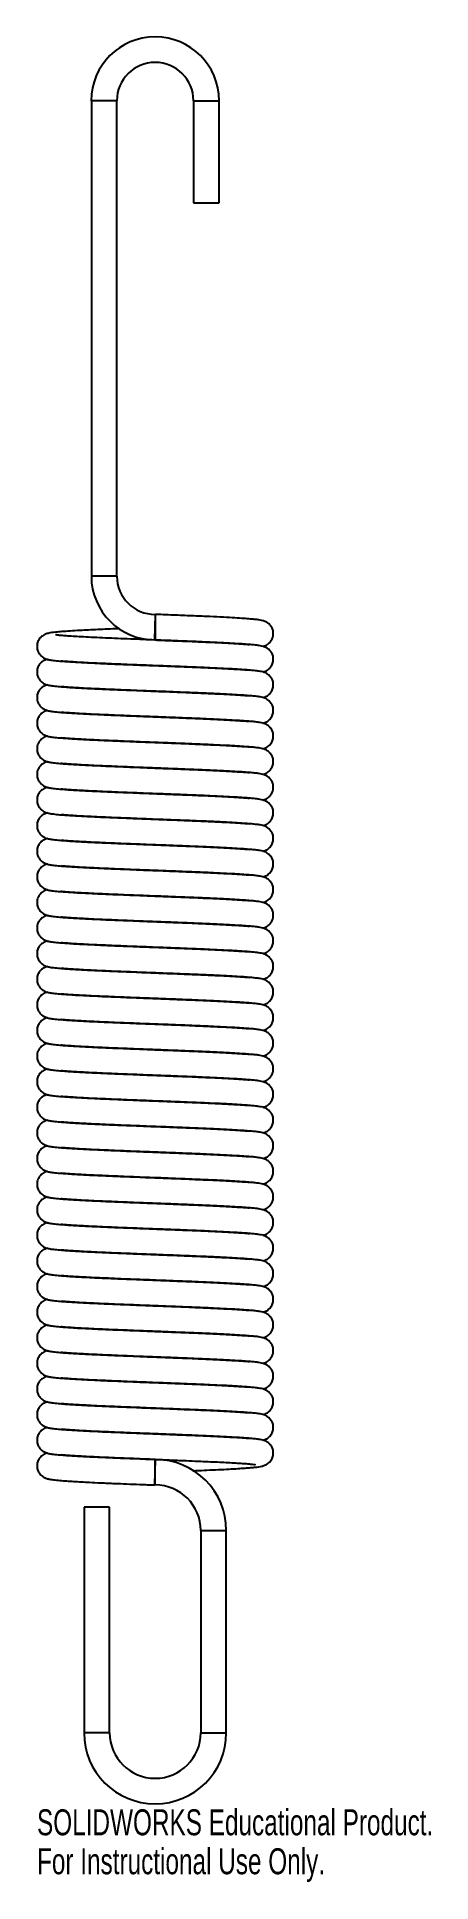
# Model space of a CAD drawing. Header units: millimetres. Extents: x -22 to 51, y -76 to 267.
import ezdxf

# ---------------------------------------------------------------- set-up
doc = ezdxf.new("R2010")
doc.units = ezdxf.units.MM
doc.styles.add('SLDTEXTSTYLE0', font='TXT', dxfattribs={"width": 0.7})

msp = doc.modelspace()

# ---------------------------------------------------------------- texts
at = {"color": 7, "linetype": 'Continuous', "char_height": 4.8336, "attachment_point": 1, "style": 'SLDTEXTSTYLE0'}
for s, insert in [('SOLIDWORKS Educational Product.', (-21.97, -62.74)), ('For Instructional Use Only.', (-21.97, -69.99))]:
    msp.add_mtext(s, dxfattribs=dict(at, insert=insert))

# ---------------------------------------------------------------- linework, layer by layer
at = {"color": 7, "linetype": 'Continuous', "lineweight": 25}
for p, q in [((-11.87, 255.29), (-11.87, 166.79)), ((-7.12, 255.29), (-11.87, 255.29)), ((-7.12, 166.79), (-7.12, 255.29)), ((7.13, 255.29), (7.13, 236.29)), ((7.13, 255.29), (11.88, 255.29)), ((11.88, 236.29), (11.88, 255.29)), ((7.13, 236.29), (11.88, 236.29)), ((-7.12, 166.79), (-11.87, 166.79)), ((-0.09, 154.92), (0.09, 159.66)), ((0, 159.66), (0, 154.91)), ((0.09, 154.9), (-0.09, 154.9)), ((-0.09, 2.39), (0.09, 2.39)), ((-0.09, -2.37), (0.09, 2.37)), ((0, -2.38), (0, 2.38)), ((-13.22, -6.5), (-13.22, -48.5)), ((-8.47, -6.5), (-13.22, -6.5)), ((-8.47, -48.5), (-8.47, -6.5)), ((8.48, -10.85), (8.48, -48.5)), ((8.48, -10.85), (13.22, -10.85)), ((13.22, -48.5), (13.22, -10.85)), ((-8.47, -48.5), (-13.22, -48.5)), ((8.48, -48.5), (13.22, -48.5))]:
    msp.add_line(p, q, dxfattribs=at)
for centre, radius, start, end in [((0, 255.29), 11.88, 0, 180), ((0, 255.29), 7.13, 0, 180), ((0, 166.79), 11.87, 180, 270), ((0, 166.79), 7.12, 180, 270), ((0, -10.85), 13.23, 0, 90), ((0, -10.85), 8.48, 0, 90), ((0, -48.5), 13.22, 180, 0), ((0, -48.5), 8.47, 180, 0)]:
    msp.add_arc(centre, radius, start, end, dxfattribs=at)
for points, knots in [([(20.04, 153.72), (20.2, 153.77), (20.56, 153.87), (21.09, 154.18), (21.62, 154.78), (21.93, 155.45), (22.01, 156.27), (21.84, 156.99), (21.52, 157.54), (21.07, 158.02), (20.47, 158.37), (20, 158.51), (19.46, 158.62), (18.71, 158.72), (17.72, 158.82), (16.47, 158.92), (14.81, 159.02), (12.71, 159.14), (10.17, 159.26), (7.17, 159.38), (3.77, 159.52), (1.34, 159.62), (0.09, 159.66)], [0, 0, 0, 0, 0.0313833, 0.0720377, 0.0924427, 0.1143824, 0.1378517, 0.1594556, 0.1785009, 0.1952085, 0.2238533, 0.2597422, 0.3070887, 0.3690743, 0.4248816, 0.4884588, 0.5595995, 0.6367166, 0.7189482, 0.8066378, 0.9008153, 1, 1, 1, 1]), ([(-6.62, 157.02), (-6.72, 157.02), (-7.48, 156.99), (-8.84, 156.93), (-11.3, 156.82), (-13.71, 156.7), (-15.85, 156.57), (-17.36, 156.47), (-18.73, 156.34), (-19.61, 156.25), (-20.5, 155.97), (-21.02, 155.65), (-21.45, 155.25), (-21.84, 154.64), (-22.02, 153.82), (-21.92, 153.03), (-21.62, 152.41), (-21.26, 151.98), (-20.79, 151.61), (-20.19, 151.35), (-19.68, 151.23), (-18.88, 151.1), (-17.84, 151), (-16.56, 150.9), (-15.22, 150.82), (-13.76, 150.73), (-12.1, 150.65), (-10.04, 150.55), (-7.73, 150.45), (-5.26, 150.35), (-2.77, 150.25), (-1.01, 150.19), (-0.09, 150.15)], [0, 0, 0, 0, 0.005099, 0.040633, 0.076964, 0.149382, 0.197157, 0.243304, 0.28814, 0.351989, 0.381831, 0.396546, 0.410726, 0.425173, 0.440523, 0.455191, 0.468188, 0.479772, 0.490438, 0.510799, 0.54101, 0.580503, 0.629579, 0.669143, 0.706866, 0.74261, 0.777333, 0.819227, 0.870139, 0.909494, 0.952921, 1, 1, 1, 1]), ([(-0.09, 154.9), (-0.81, 154.93), (-2.33, 154.99), (-4.64, 155.08), (-6.99, 155.18), (-9.27, 155.27), (-11.41, 155.37), (-13.31, 155.47), (-14.93, 155.56), (-16.22, 155.64), (-17.23, 155.72), (-17.96, 155.78), (-18.48, 155.85), (-18.53, 155.85), (-18.54, 155.85)], [0, 0, 0, 0, 0.081493, 0.172755, 0.266138, 0.360872, 0.457144, 0.552447, 0.642553, 0.726792, 0.804994, 0.878358, 0.946665, 1, 1, 1, 1]), ([(-0.09, 154.92), (0.95, 154.88), (2.93, 154.8), (5.65, 154.69), (7.93, 154.6), (10.49, 154.49), (12.72, 154.38), (14.64, 154.27), (15.89, 154.19), (16.87, 154.12), (17.34, 154.08), (17.54, 154.06)], [0, 0, 0, 0, 0.140896, 0.26656, 0.375599, 0.469752, 0.65528, 0.748692, 0.84146, 0.931894, 1, 1, 1, 1]), ([(20.04, 148.96), (20.2, 149), (20.56, 149.11), (21.09, 149.41), (21.62, 150.01), (21.93, 150.69), (22.01, 151.5), (21.84, 152.23), (21.52, 152.77), (21.07, 153.25), (20.47, 153.6), (20, 153.74), (19.46, 153.86), (18.71, 153.96), (17.72, 154.06), (16.47, 154.15), (14.81, 154.25), (12.71, 154.37), (10.17, 154.49), (7.17, 154.62), (3.77, 154.76), (1.34, 154.85), (0.09, 154.9)], [0, 0, 0, 0, 0.031383, 0.072038, 0.092443, 0.114382, 0.137852, 0.159456, 0.178501, 0.195209, 0.223853, 0.259742, 0.307089, 0.369074, 0.424882, 0.488459, 0.5596, 0.636717, 0.718948, 0.806638, 0.900815, 1, 1, 1, 1]), ([(-20.02, 151.33), (-20.22, 151.27), (-20.54, 151.18), (-21.02, 150.89), (-21.45, 150.49), (-21.84, 149.87), (-22.02, 149.05), (-21.92, 148.27), (-21.62, 147.65), (-21.26, 147.21), (-20.79, 146.84), (-20.19, 146.58), (-19.68, 146.46), (-18.88, 146.34), (-17.84, 146.24), (-16.56, 146.14), (-15.22, 146.05), (-13.76, 145.97), (-12.1, 145.88), (-10.04, 145.79), (-7.73, 145.69), (-5.26, 145.59), (-2.77, 145.49), (-1.01, 145.42), (-0.09, 145.38)], [0, 0, 0, 0, 0.03893, 0.061807, 0.083853, 0.106313, 0.130179, 0.152983, 0.173189, 0.191198, 0.207781, 0.239437, 0.286406, 0.347806, 0.424105, 0.485614, 0.544263, 0.599834, 0.653819, 0.718951, 0.798105, 0.85929, 0.926806, 1, 1, 1, 1]), ([(20.04, 144.19), (20.2, 144.24), (20.56, 144.34), (21.09, 144.64), (21.62, 145.25), (21.93, 145.92), (22.01, 146.73), (21.84, 147.46), (21.52, 148.01), (21.07, 148.48), (20.47, 148.84), (20, 148.98), (19.46, 149.09), (18.71, 149.19), (17.72, 149.29), (16.47, 149.38), (14.81, 149.49), (12.71, 149.6), (10.17, 149.72), (7.17, 149.85), (3.77, 149.99), (0.56, 150.11), (-2.27, 150.22), (-4.64, 150.31), (-6.99, 150.41), (-9.27, 150.51), (-11.41, 150.6), (-13.31, 150.7), (-14.93, 150.79), (-16.21, 150.88), (-17.05, 150.94), (-17.4, 150.97), (-17.49, 150.98)], [0, 0, 0, 0, 0.0197504, 0.0453353, 0.0581767, 0.071984, 0.0867538, 0.1003498, 0.1123355, 0.12285, 0.140877, 0.1634629, 0.1932593, 0.2322685, 0.2673896, 0.3074005, 0.3521713, 0.4007031, 0.4524537, 0.5076392, 0.5669077, 0.6293273, 0.6684103, 0.708725, 0.7499762, 0.7918247, 0.8343522, 0.8764521, 0.9162559, 0.953468, 0.9880135, 1, 1, 1, 1]), ([(-0.09, 150.15), (0.95, 150.11), (2.93, 150.03), (5.65, 149.93), (7.93, 149.83), (10.49, 149.72), (12.72, 149.61), (14.64, 149.51), (15.89, 149.43), (16.87, 149.36), (17.34, 149.32), (17.54, 149.3)], [0, 0, 0, 0, 0.1408955, 0.2665604, 0.375599, 0.4697515, 0.6552799, 0.7486916, 0.8414598, 0.9318942, 1, 1, 1, 1]), ([(-20.02, 146.56), (-20.22, 146.51), (-20.54, 146.41), (-21.02, 146.12), (-21.45, 145.72), (-21.84, 145.1), (-22.02, 144.29), (-21.92, 143.5), (-21.62, 142.88), (-21.26, 142.45), (-20.79, 142.08), (-20.19, 141.81), (-19.68, 141.7), (-18.88, 141.57), (-17.84, 141.47), (-16.56, 141.37), (-15.22, 141.28), (-13.76, 141.2), (-12.1, 141.12), (-10.04, 141.02), (-7.73, 140.92), (-5.26, 140.82), (-2.77, 140.72), (-1.01, 140.65), (-0.09, 140.62)], [0, 0, 0, 0, 0.0389301, 0.0618073, 0.0838528, 0.106313, 0.1301789, 0.1529833, 0.1731894, 0.1911983, 0.2077806, 0.2394373, 0.2864061, 0.3478064, 0.4241045, 0.4856143, 0.5442629, 0.5998339, 0.653819, 0.7189512, 0.7981047, 0.8592903, 0.9268057, 1, 1, 1, 1]), ([(20.04, 139.42), (20.2, 139.47), (20.56, 139.57), (21.09, 139.88), (21.62, 140.48), (21.93, 141.15), (22.01, 141.97), (21.84, 142.69), (21.52, 143.24), (21.07, 143.72), (20.47, 144.07), (20, 144.21), (19.46, 144.33), (18.71, 144.42), (17.72, 144.52), (16.47, 144.62), (14.81, 144.72), (12.71, 144.84), (10.17, 144.96), (7.17, 145.08), (3.77, 145.22), (0.56, 145.35), (-2.27, 145.45), (-4.64, 145.55), (-6.99, 145.64), (-9.27, 145.74), (-11.41, 145.84), (-13.31, 145.93), (-14.93, 146.03), (-16.21, 146.11), (-17.05, 146.17), (-17.4, 146.2), (-17.49, 146.21)], [0, 0, 0, 0, 0.01975, 0.045335, 0.058177, 0.071984, 0.086754, 0.10035, 0.112335, 0.12285, 0.140877, 0.163463, 0.193259, 0.232269, 0.26739, 0.3074, 0.352171, 0.400703, 0.452454, 0.507639, 0.566908, 0.629327, 0.66841, 0.708725, 0.749976, 0.791825, 0.834352, 0.876452, 0.916256, 0.953468, 0.988014, 1, 1, 1, 1]), ([(-0.09, 145.38), (0.95, 145.34), (2.93, 145.27), (5.65, 145.16), (7.93, 145.06), (10.49, 144.95), (12.72, 144.85), (14.64, 144.74), (15.89, 144.66), (16.87, 144.59), (17.34, 144.55), (17.54, 144.53)], [0, 0, 0, 0, 0.140896, 0.26656, 0.375599, 0.469752, 0.65528, 0.748692, 0.84146, 0.931894, 1, 1, 1, 1]), ([(-20.02, 141.8), (-20.22, 141.74), (-20.54, 141.65), (-21.02, 141.35), (-21.45, 140.95), (-21.84, 140.34), (-22.02, 139.52), (-21.92, 138.73), (-21.62, 138.11), (-21.26, 137.68), (-20.79, 137.31), (-20.19, 137.05), (-19.68, 136.93), (-18.88, 136.8), (-17.84, 136.7), (-16.56, 136.61), (-15.22, 136.52), (-13.76, 136.44), (-12.1, 136.35), (-10.04, 136.25), (-7.73, 136.16), (-5.26, 136.05), (-2.77, 135.95), (-1.01, 135.89), (-0.09, 135.85)], [0, 0, 0, 0, 0.03893, 0.061807, 0.083853, 0.106313, 0.130179, 0.152983, 0.173189, 0.191198, 0.207781, 0.239437, 0.286406, 0.347806, 0.424105, 0.485614, 0.544263, 0.599834, 0.653819, 0.718951, 0.798105, 0.85929, 0.926806, 1, 1, 1, 1]), ([(20.04, 134.66), (20.2, 134.7), (20.56, 134.81), (21.09, 135.11), (21.62, 135.71), (21.93, 136.39), (22.01, 137.2), (21.84, 137.93), (21.52, 138.47), (21.07, 138.95), (20.47, 139.31), (20, 139.44), (19.46, 139.56), (18.71, 139.66), (17.72, 139.76), (16.47, 139.85), (14.81, 139.96), (12.71, 140.07), (10.17, 140.19), (7.17, 140.32), (3.77, 140.46), (0.56, 140.58), (-2.27, 140.69), (-4.64, 140.78), (-6.99, 140.88), (-9.27, 140.98), (-11.41, 141.07), (-13.31, 141.17), (-14.93, 141.26), (-16.21, 141.34), (-17.05, 141.4), (-17.4, 141.44), (-17.49, 141.44)], [0, 0, 0, 0, 0.0197504, 0.0453353, 0.0581767, 0.071984, 0.0867538, 0.1003498, 0.1123355, 0.12285, 0.140877, 0.1634629, 0.1932593, 0.2322685, 0.2673896, 0.3074005, 0.3521713, 0.4007031, 0.4524537, 0.5076392, 0.5669077, 0.6293273, 0.6684103, 0.708725, 0.7499762, 0.7918247, 0.8343522, 0.8764521, 0.9162559, 0.953468, 0.9880135, 1, 1, 1, 1]), ([(-0.09, 140.62), (0.95, 140.58), (2.93, 140.5), (5.65, 140.39), (7.93, 140.3), (10.49, 140.19), (12.72, 140.08), (14.64, 139.97), (15.89, 139.89), (16.87, 139.83), (17.34, 139.78), (17.54, 139.77)], [0, 0, 0, 0, 0.140896, 0.26656, 0.375599, 0.469752, 0.65528, 0.748692, 0.84146, 0.931894, 1, 1, 1, 1]), ([(-20.02, 137.03), (-20.22, 136.97), (-20.54, 136.88), (-21.02, 136.59), (-21.45, 136.19), (-21.84, 135.57), (-22.02, 134.75), (-21.92, 133.97), (-21.62, 133.35), (-21.26, 132.91), (-20.79, 132.54), (-20.19, 132.28), (-19.68, 132.17), (-18.88, 132.04), (-17.84, 131.94), (-16.56, 131.84), (-15.22, 131.75), (-13.76, 131.67), (-12.1, 131.58), (-10.04, 131.49), (-7.73, 131.39), (-5.26, 131.29), (-2.77, 131.19), (-1.01, 131.12), (-0.09, 131.08)], [0, 0, 0, 0, 0.03893, 0.061807, 0.083853, 0.106313, 0.130179, 0.152983, 0.173189, 0.191198, 0.207781, 0.239437, 0.286406, 0.347806, 0.424105, 0.485614, 0.544263, 0.599834, 0.653819, 0.718951, 0.798105, 0.85929, 0.926806, 1, 1, 1, 1]), ([(20.04, 129.89), (20.2, 129.94), (20.56, 130.04), (21.09, 130.34), (21.62, 130.95), (21.93, 131.62), (22.01, 132.44), (21.84, 133.16), (21.52, 133.71), (21.07, 134.18), (20.47, 134.54), (20, 134.68), (19.46, 134.79), (18.71, 134.89), (17.72, 134.99), (16.47, 135.08), (14.81, 135.19), (12.71, 135.3), (10.17, 135.42), (7.17, 135.55), (3.77, 135.69), (0.56, 135.81), (-2.27, 135.92), (-4.64, 136.02), (-6.99, 136.11), (-9.27, 136.21), (-11.41, 136.3), (-13.31, 136.4), (-14.93, 136.49), (-16.21, 136.58), (-17.05, 136.64), (-17.4, 136.67), (-17.49, 136.68)], [0, 0, 0, 0, 0.01975, 0.045335, 0.058177, 0.071984, 0.086754, 0.10035, 0.112335, 0.12285, 0.140877, 0.163463, 0.193259, 0.232269, 0.26739, 0.3074, 0.352171, 0.400703, 0.452454, 0.507639, 0.566908, 0.629327, 0.66841, 0.708725, 0.749976, 0.791825, 0.834352, 0.876452, 0.916256, 0.953468, 0.988014, 1, 1, 1, 1]), ([(-0.09, 135.85), (0.95, 135.81), (2.93, 135.74), (5.65, 135.63), (7.93, 135.53), (10.49, 135.42), (12.72, 135.31), (14.64, 135.21), (15.89, 135.13), (16.87, 135.06), (17.34, 135.02), (17.54, 135)], [0, 0, 0, 0, 0.140896, 0.26656, 0.375599, 0.469752, 0.65528, 0.748692, 0.84146, 0.931894, 1, 1, 1, 1]), ([(-20.02, 132.27), (-20.22, 132.21), (-20.54, 132.11), (-21.02, 131.82), (-21.45, 131.42), (-21.84, 130.8), (-22.02, 129.99), (-21.92, 129.2), (-21.62, 128.58), (-21.26, 128.15), (-20.79, 127.78), (-20.19, 127.52), (-19.68, 127.4), (-18.88, 127.27), (-17.84, 127.17), (-16.56, 127.07), (-15.22, 126.99), (-13.76, 126.9), (-12.1, 126.82), (-10.04, 126.72), (-7.73, 126.62), (-5.26, 126.52), (-2.77, 126.42), (-1.01, 126.35), (-0.09, 126.32)], [0, 0, 0, 0, 0.03893, 0.061807, 0.083853, 0.106313, 0.130179, 0.152983, 0.173189, 0.191198, 0.207781, 0.239437, 0.286406, 0.347806, 0.424105, 0.485614, 0.544263, 0.599834, 0.653819, 0.718951, 0.798105, 0.85929, 0.926806, 1, 1, 1, 1]), ([(20.04, 125.12), (20.2, 125.17), (20.56, 125.28), (21.09, 125.58), (21.62, 126.18), (21.93, 126.85), (22.01, 127.67), (21.84, 128.39), (21.52, 128.94), (21.07, 129.42), (20.47, 129.77), (20, 129.91), (19.46, 130.03), (18.71, 130.13), (17.72, 130.22), (16.47, 130.32), (14.81, 130.42), (12.71, 130.54), (10.17, 130.66), (7.17, 130.78), (3.77, 130.92), (0.56, 131.05), (-2.27, 131.16), (-4.64, 131.25), (-6.99, 131.35), (-9.27, 131.44), (-11.41, 131.54), (-13.31, 131.63), (-14.93, 131.73), (-16.21, 131.81), (-17.05, 131.87), (-17.4, 131.9), (-17.49, 131.91)], [0, 0, 0, 0, 0.01975, 0.045335, 0.058177, 0.071984, 0.086754, 0.10035, 0.112335, 0.12285, 0.140877, 0.163463, 0.193259, 0.232269, 0.26739, 0.3074, 0.352171, 0.400703, 0.452454, 0.507639, 0.566908, 0.629327, 0.66841, 0.708725, 0.749976, 0.791825, 0.834352, 0.876452, 0.916256, 0.953468, 0.988014, 1, 1, 1, 1]), ([(-0.09, 131.08), (0.95, 131.04), (2.93, 130.97), (5.65, 130.86), (7.93, 130.76), (10.49, 130.66), (12.72, 130.55), (14.64, 130.44), (15.89, 130.36), (16.87, 130.29), (17.34, 130.25), (17.54, 130.23)], [0, 0, 0, 0, 0.140896, 0.26656, 0.375599, 0.469752, 0.65528, 0.748692, 0.84146, 0.931894, 1, 1, 1, 1]), ([(-20.02, 127.5), (-20.22, 127.44), (-20.54, 127.35), (-21.02, 127.05), (-21.45, 126.66), (-21.84, 126.04), (-22.02, 125.22), (-21.92, 124.43), (-21.62, 123.81), (-21.26, 123.38), (-20.79, 123.01), (-20.19, 122.75), (-19.68, 122.63), (-18.88, 122.51), (-17.84, 122.4), (-16.56, 122.31), (-15.22, 122.22), (-13.76, 122.14), (-12.1, 122.05), (-10.04, 121.95), (-7.73, 121.86), (-5.26, 121.75), (-2.77, 121.65), (-1.01, 121.59), (-0.09, 121.55)], [0, 0, 0, 0, 0.03893, 0.061807, 0.083853, 0.106313, 0.130179, 0.152983, 0.173189, 0.191198, 0.207781, 0.239437, 0.286406, 0.347806, 0.424105, 0.485614, 0.544263, 0.599834, 0.653819, 0.718951, 0.798105, 0.85929, 0.926806, 1, 1, 1, 1]), ([(20.04, 120.36), (20.2, 120.4), (20.56, 120.51), (21.09, 120.81), (21.62, 121.41), (21.93, 122.09), (22.01, 122.9), (21.84, 123.63), (21.52, 124.18), (21.07, 124.65), (20.47, 125.01), (20, 125.14), (19.46, 125.26), (18.71, 125.36), (17.72, 125.46), (16.47, 125.55), (14.81, 125.66), (12.71, 125.77), (10.17, 125.89), (7.17, 126.02), (3.77, 126.16), (0.56, 126.28), (-2.27, 126.39), (-4.64, 126.48), (-6.99, 126.58), (-9.27, 126.68), (-11.41, 126.77), (-13.31, 126.87), (-14.93, 126.96), (-16.21, 127.04), (-17.05, 127.1), (-17.4, 127.14), (-17.49, 127.15)], [0, 0, 0, 0, 0.01975, 0.045335, 0.058177, 0.071984, 0.086754, 0.10035, 0.112335, 0.12285, 0.140877, 0.163463, 0.193259, 0.232269, 0.26739, 0.3074, 0.352171, 0.400703, 0.452454, 0.507639, 0.566908, 0.629327, 0.66841, 0.708725, 0.749976, 0.791825, 0.834352, 0.876452, 0.916256, 0.953468, 0.988014, 1, 1, 1, 1]), ([(-0.09, 126.32), (0.95, 126.28), (2.93, 126.2), (5.65, 126.09), (7.93, 126), (10.49, 125.89), (12.72, 125.78), (14.64, 125.67), (15.89, 125.59), (16.87, 125.53), (17.34, 125.48), (17.54, 125.47)], [0, 0, 0, 0, 0.140896, 0.26656, 0.375599, 0.469752, 0.65528, 0.748692, 0.84146, 0.931894, 1, 1, 1, 1]), ([(-20.02, 122.73), (-20.22, 122.67), (-20.54, 122.58), (-21.02, 122.29), (-21.45, 121.89), (-21.84, 121.27), (-22.02, 120.45), (-21.92, 119.67), (-21.62, 119.05), (-21.26, 118.61), (-20.79, 118.24), (-20.19, 117.98), (-19.68, 117.87), (-18.88, 117.74), (-17.84, 117.64), (-16.56, 117.54), (-15.22, 117.45), (-13.76, 117.37), (-12.1, 117.28), (-10.04, 117.19), (-7.73, 117.09), (-5.26, 116.99), (-2.77, 116.89), (-1.01, 116.82), (-0.09, 116.79)], [0, 0, 0, 0, 0.03893, 0.061807, 0.083853, 0.106313, 0.130179, 0.152983, 0.173189, 0.191198, 0.207781, 0.239437, 0.286406, 0.347806, 0.424105, 0.485614, 0.544263, 0.599834, 0.653819, 0.718951, 0.798105, 0.85929, 0.926806, 1, 1, 1, 1]), ([(20.04, 115.59), (20.2, 115.64), (20.56, 115.74), (21.09, 116.05), (21.62, 116.65), (21.93, 117.32), (22.01, 118.14), (21.84, 118.86), (21.52, 119.41), (21.07, 119.88), (20.47, 120.24), (20, 120.38), (19.46, 120.49), (18.71, 120.59), (17.72, 120.69), (16.47, 120.78), (14.81, 120.89), (12.71, 121.01), (10.17, 121.13), (7.17, 121.25), (3.77, 121.39), (0.56, 121.51), (-2.27, 121.62), (-4.64, 121.72), (-6.99, 121.81), (-9.27, 121.91), (-11.41, 122), (-13.31, 122.1), (-14.93, 122.19), (-16.21, 122.28), (-17.05, 122.34), (-17.4, 122.37), (-17.49, 122.38)], [0, 0, 0, 0, 0.01975, 0.045335, 0.058177, 0.071984, 0.086754, 0.10035, 0.112335, 0.12285, 0.140877, 0.163463, 0.193259, 0.232269, 0.26739, 0.3074, 0.352171, 0.400703, 0.452454, 0.507639, 0.566908, 0.629327, 0.66841, 0.708725, 0.749976, 0.791825, 0.834352, 0.876452, 0.916256, 0.953468, 0.988014, 1, 1, 1, 1]), ([(-0.09, 121.55), (0.95, 121.51), (2.93, 121.44), (5.65, 121.33), (7.93, 121.23), (10.49, 121.12), (12.72, 121.02), (14.64, 120.91), (15.89, 120.83), (16.87, 120.76), (17.34, 120.72), (17.54, 120.7)], [0, 0, 0, 0, 0.140896, 0.26656, 0.375599, 0.469752, 0.65528, 0.748692, 0.84146, 0.931894, 1, 1, 1, 1]), ([(-20.02, 117.97), (-20.22, 117.91), (-20.54, 117.81), (-21.02, 117.52), (-21.45, 117.12), (-21.84, 116.51), (-22.02, 115.69), (-21.92, 114.9), (-21.62, 114.28), (-21.26, 113.85), (-20.79, 113.48), (-20.19, 113.22), (-19.68, 113.1), (-18.88, 112.97), (-17.84, 112.87), (-16.56, 112.77), (-15.22, 112.69), (-13.76, 112.6), (-12.1, 112.52), (-10.04, 112.42), (-7.73, 112.32), (-5.26, 112.22), (-2.77, 112.12), (-1.01, 112.05), (-0.09, 112.02)], [0, 0, 0, 0, 0.03893, 0.061807, 0.083853, 0.106313, 0.130179, 0.152983, 0.173189, 0.191198, 0.207781, 0.239437, 0.286406, 0.347806, 0.424105, 0.485614, 0.544263, 0.599834, 0.653819, 0.718951, 0.798105, 0.85929, 0.926806, 1, 1, 1, 1]), ([(20.04, 110.83), (20.2, 110.87), (20.56, 110.98), (21.09, 111.28), (21.62, 111.88), (21.93, 112.56), (22.01, 113.37), (21.84, 114.1), (21.52, 114.64), (21.07, 115.12), (20.47, 115.47), (20, 115.61), (19.46, 115.73), (18.71, 115.83), (17.72, 115.92), (16.47, 116.02), (14.81, 116.12), (12.71, 116.24), (10.17, 116.36), (7.17, 116.49), (3.77, 116.62), (0.56, 116.75), (-2.27, 116.86), (-4.64, 116.95), (-6.99, 117.05), (-9.27, 117.14), (-11.41, 117.24), (-13.31, 117.34), (-14.93, 117.43), (-16.21, 117.51), (-17.05, 117.57), (-17.4, 117.6), (-17.49, 117.61)], [0, 0, 0, 0, 0.01975, 0.045335, 0.058177, 0.071984, 0.086754, 0.10035, 0.112335, 0.12285, 0.140877, 0.163463, 0.193259, 0.232269, 0.26739, 0.3074, 0.352171, 0.400703, 0.452454, 0.507639, 0.566908, 0.629327, 0.66841, 0.708725, 0.749976, 0.791825, 0.834352, 0.876452, 0.916256, 0.953468, 0.988014, 1, 1, 1, 1]), ([(-0.09, 116.79), (0.95, 116.75), (2.93, 116.67), (5.65, 116.56), (7.93, 116.47), (10.49, 116.36), (12.72, 116.25), (14.64, 116.14), (15.89, 116.06), (16.87, 115.99), (17.34, 115.95), (17.54, 115.93)], [0, 0, 0, 0, 0.140896, 0.26656, 0.375599, 0.469752, 0.65528, 0.748692, 0.84146, 0.931894, 1, 1, 1, 1]), ([(-20.02, 113.2), (-20.22, 113.14), (-20.54, 113.05), (-21.02, 112.75), (-21.45, 112.36), (-21.84, 111.74), (-22.02, 110.92), (-21.92, 110.14), (-21.62, 109.51), (-21.26, 109.08), (-20.79, 108.71), (-20.19, 108.45), (-19.68, 108.33), (-18.88, 108.21), (-17.84, 108.1), (-16.56, 108.01), (-15.22, 107.92), (-13.76, 107.84), (-12.1, 107.75), (-10.04, 107.66), (-7.73, 107.56), (-5.26, 107.46), (-2.77, 107.36), (-1.01, 107.29), (-0.09, 107.25)], [0, 0, 0, 0, 0.03893, 0.061807, 0.083853, 0.106313, 0.130179, 0.152983, 0.173189, 0.191198, 0.207781, 0.239437, 0.286406, 0.347806, 0.424105, 0.485614, 0.544263, 0.599834, 0.653819, 0.718951, 0.798105, 0.85929, 0.926806, 1, 1, 1, 1]), ([(20.04, 106.06), (20.2, 106.11), (20.56, 106.21), (21.09, 106.51), (21.62, 107.11), (21.93, 107.79), (22.01, 108.6), (21.84, 109.33), (21.52, 109.88), (21.07, 110.35), (20.47, 110.71), (20, 110.84), (19.46, 110.96), (18.71, 111.06), (17.72, 111.16), (16.47, 111.25), (14.81, 111.36), (12.71, 111.47), (10.17, 111.59), (7.17, 111.72), (3.77, 111.86), (0.56, 111.98), (-2.27, 112.09), (-4.64, 112.18), (-6.99, 112.28), (-9.27, 112.38), (-11.41, 112.47), (-13.31, 112.57), (-14.93, 112.66), (-16.21, 112.75), (-17.05, 112.81), (-17.4, 112.84), (-17.49, 112.85)], [0, 0, 0, 0, 0.0197504, 0.0453353, 0.0581767, 0.071984, 0.0867538, 0.1003498, 0.1123355, 0.12285, 0.140877, 0.1634629, 0.1932593, 0.2322685, 0.2673896, 0.3074005, 0.3521713, 0.4007031, 0.4524537, 0.5076392, 0.5669077, 0.6293273, 0.6684103, 0.708725, 0.7499762, 0.7918247, 0.8343522, 0.8764521, 0.9162559, 0.953468, 0.9880135, 1, 1, 1, 1]), ([(-0.09, 112.02), (0.95, 111.98), (2.93, 111.9), (5.65, 111.79), (7.93, 111.7), (10.49, 111.59), (12.72, 111.48), (14.64, 111.38), (15.89, 111.3), (16.87, 111.23), (17.34, 111.18), (17.54, 111.17)], [0, 0, 0, 0, 0.140896, 0.26656, 0.375599, 0.469752, 0.65528, 0.748692, 0.84146, 0.931894, 1, 1, 1, 1]), ([(-20.02, 108.43), (-20.22, 108.37), (-20.54, 108.28), (-21.02, 107.99), (-21.45, 107.59), (-21.84, 106.97), (-22.02, 106.15), (-21.92, 105.37), (-21.62, 104.75), (-21.26, 104.32), (-20.79, 103.94), (-20.19, 103.68), (-19.68, 103.57), (-18.88, 103.44), (-17.84, 103.34), (-16.56, 103.24), (-15.22, 103.15), (-13.76, 103.07), (-12.1, 102.98), (-10.04, 102.89), (-7.73, 102.79), (-5.26, 102.69), (-2.77, 102.59), (-1.01, 102.52), (-0.09, 102.49)], [0, 0, 0, 0, 0.03893, 0.061807, 0.083853, 0.106313, 0.130179, 0.152983, 0.173189, 0.191198, 0.207781, 0.239437, 0.286406, 0.347806, 0.424105, 0.485614, 0.544263, 0.599834, 0.653819, 0.718951, 0.798105, 0.85929, 0.926806, 1, 1, 1, 1]), ([(20.04, 101.29), (20.2, 101.34), (20.56, 101.44), (21.09, 101.75), (21.62, 102.35), (21.93, 103.02), (22.01, 103.84), (21.84, 104.56), (21.52, 105.11), (21.07, 105.59), (20.47, 105.94), (20, 106.08), (19.46, 106.19), (18.71, 106.29), (17.72, 106.39), (16.47, 106.49), (14.81, 106.59), (12.71, 106.71), (10.17, 106.83), (7.17, 106.95), (3.77, 107.09), (0.56, 107.22), (-2.27, 107.32), (-4.64, 107.42), (-6.99, 107.51), (-9.27, 107.61), (-11.41, 107.71), (-13.31, 107.8), (-14.93, 107.89), (-16.21, 107.98), (-17.05, 108.04), (-17.4, 108.07), (-17.49, 108.08)], [0, 0, 0, 0, 0.01975, 0.045335, 0.058177, 0.071984, 0.086754, 0.10035, 0.112335, 0.12285, 0.140877, 0.163463, 0.193259, 0.232269, 0.26739, 0.3074, 0.352171, 0.400703, 0.452454, 0.507639, 0.566908, 0.629327, 0.66841, 0.708725, 0.749976, 0.791825, 0.834352, 0.876452, 0.916256, 0.953468, 0.988014, 1, 1, 1, 1]), ([(-0.09, 107.25), (0.95, 107.21), (2.93, 107.14), (5.65, 107.03), (7.93, 106.93), (10.49, 106.82), (12.72, 106.72), (14.64, 106.61), (15.89, 106.53), (16.87, 106.46), (17.34, 106.42), (17.54, 106.4)], [0, 0, 0, 0, 0.140896, 0.26656, 0.375599, 0.469752, 0.65528, 0.748692, 0.84146, 0.931894, 1, 1, 1, 1]), ([(-20.02, 103.67), (-20.22, 103.61), (-20.54, 103.51), (-21.02, 103.22), (-21.45, 102.82), (-21.84, 102.21), (-22.02, 101.39), (-21.92, 100.6), (-21.62, 99.98), (-21.26, 99.55), (-20.79, 99.18), (-20.19, 98.92), (-19.68, 98.8), (-18.88, 98.67), (-17.84, 98.57), (-16.56, 98.47), (-15.22, 98.39), (-13.76, 98.3), (-12.1, 98.22), (-10.04, 98.12), (-7.73, 98.02), (-5.26, 97.92), (-2.77, 97.82), (-1.01, 97.76), (-0.09, 97.72)], [0, 0, 0, 0, 0.03893, 0.061807, 0.083853, 0.106313, 0.130179, 0.152983, 0.173189, 0.191198, 0.207781, 0.239437, 0.286406, 0.347806, 0.424105, 0.485614, 0.544263, 0.599834, 0.653819, 0.718951, 0.798105, 0.85929, 0.926806, 1, 1, 1, 1]), ([(20.04, 96.53), (20.2, 96.57), (20.56, 96.68), (21.09, 96.98), (21.62, 97.58), (21.93, 98.26), (22.01, 99.07), (21.84, 99.8), (21.52, 100.34), (21.07, 100.82), (20.47, 101.17), (20, 101.31), (19.46, 101.43), (18.71, 101.53), (17.72, 101.63), (16.47, 101.72), (14.81, 101.82), (12.71, 101.94), (10.17, 102.06), (7.17, 102.19), (3.77, 102.33), (0.56, 102.45), (-2.27, 102.56), (-4.64, 102.65), (-6.99, 102.75), (-9.27, 102.84), (-11.41, 102.94), (-13.31, 103.04), (-14.93, 103.13), (-16.21, 103.21), (-17.05, 103.27), (-17.4, 103.31), (-17.49, 103.31)], [0, 0, 0, 0, 0.01975, 0.045335, 0.058177, 0.071984, 0.086754, 0.10035, 0.112335, 0.12285, 0.140877, 0.163463, 0.193259, 0.232269, 0.26739, 0.3074, 0.352171, 0.400703, 0.452454, 0.507639, 0.566908, 0.629327, 0.66841, 0.708725, 0.749976, 0.791825, 0.834352, 0.876452, 0.916256, 0.953468, 0.988014, 1, 1, 1, 1]), ([(-0.09, 102.49), (0.95, 102.45), (2.93, 102.37), (5.65, 102.26), (7.93, 102.17), (10.49, 102.06), (12.72, 101.95), (14.64, 101.84), (15.89, 101.76), (16.87, 101.69), (17.34, 101.65), (17.54, 101.63)], [0, 0, 0, 0, 0.140896, 0.26656, 0.375599, 0.469752, 0.65528, 0.748692, 0.84146, 0.931894, 1, 1, 1, 1]), ([(-20.02, 98.9), (-20.22, 98.84), (-20.54, 98.75), (-21.02, 98.46), (-21.45, 98.06), (-21.84, 97.44), (-22.02, 96.62), (-21.92, 95.84), (-21.62, 95.22), (-21.26, 94.78), (-20.79, 94.41), (-20.19, 94.15), (-19.68, 94.03), (-18.88, 93.91), (-17.84, 93.81), (-16.56, 93.71), (-15.22, 93.62), (-13.76, 93.54), (-12.1, 93.45), (-10.04, 93.36), (-7.73, 93.26), (-5.26, 93.16), (-2.77, 93.06), (-1.01, 92.99), (-0.09, 92.95)], [0, 0, 0, 0, 0.03893, 0.061807, 0.083853, 0.106313, 0.130179, 0.152983, 0.173189, 0.191198, 0.207781, 0.239437, 0.286406, 0.347806, 0.424105, 0.485614, 0.544263, 0.599834, 0.653819, 0.718951, 0.798105, 0.85929, 0.926806, 1, 1, 1, 1]), ([(20.04, 91.76), (20.2, 91.81), (20.56, 91.91), (21.09, 92.21), (21.62, 92.82), (21.93, 93.49), (22.01, 94.3), (21.84, 95.03), (21.52, 95.58), (21.07, 96.05), (20.47, 96.41), (20, 96.55), (19.46, 96.66), (18.71, 96.76), (17.72, 96.86), (16.47, 96.95), (14.81, 97.06), (12.71, 97.17), (10.17, 97.29), (7.17, 97.42), (3.77, 97.56), (0.56, 97.68), (-2.27, 97.79), (-4.64, 97.88), (-6.99, 97.98), (-9.27, 98.08), (-11.41, 98.17), (-13.31, 98.27), (-14.93, 98.36), (-16.21, 98.45), (-17.05, 98.51), (-17.4, 98.54), (-17.49, 98.55)], [0, 0, 0, 0, 0.01975, 0.045335, 0.058177, 0.071984, 0.086754, 0.10035, 0.112335, 0.12285, 0.140877, 0.163463, 0.193259, 0.232269, 0.26739, 0.3074, 0.352171, 0.400703, 0.452454, 0.507639, 0.566908, 0.629327, 0.66841, 0.708725, 0.749976, 0.791825, 0.834352, 0.876452, 0.916256, 0.953468, 0.988014, 1, 1, 1, 1]), ([(-0.09, 97.72), (0.95, 97.68), (2.93, 97.6), (5.65, 97.5), (7.93, 97.4), (10.49, 97.29), (12.72, 97.18), (14.64, 97.08), (15.89, 97), (16.87, 96.93), (17.34, 96.89), (17.54, 96.87)], [0, 0, 0, 0, 0.140896, 0.26656, 0.375599, 0.469752, 0.65528, 0.748692, 0.84146, 0.931894, 1, 1, 1, 1]), ([(-20.02, 94.13), (-20.22, 94.08), (-20.54, 93.98), (-21.02, 93.69), (-21.45, 93.29), (-21.84, 92.67), (-22.02, 91.86), (-21.92, 91.07), (-21.62, 90.45), (-21.26, 90.02), (-20.79, 89.65), (-20.19, 89.38), (-19.68, 89.27), (-18.88, 89.14), (-17.84, 89.04), (-16.56, 88.94), (-15.22, 88.85), (-13.76, 88.77), (-12.1, 88.69), (-10.04, 88.59), (-7.73, 88.49), (-5.26, 88.39), (-2.77, 88.29), (-1.01, 88.22), (-0.09, 88.19)], [0, 0, 0, 0, 0.03893, 0.061807, 0.083853, 0.106313, 0.130179, 0.152983, 0.173189, 0.191198, 0.207781, 0.239437, 0.286406, 0.347806, 0.424105, 0.485614, 0.544263, 0.599834, 0.653819, 0.718951, 0.798105, 0.85929, 0.926806, 1, 1, 1, 1]), ([(20.04, 86.99), (20.2, 87.04), (20.56, 87.14), (21.09, 87.45), (21.62, 88.05), (21.93, 88.72), (22.01, 89.54), (21.84, 90.26), (21.52, 90.81), (21.07, 91.29), (20.47, 91.64), (20, 91.78), (19.46, 91.9), (18.71, 91.99), (17.72, 92.09), (16.47, 92.19), (14.81, 92.29), (12.71, 92.41), (10.17, 92.53), (7.17, 92.65), (3.77, 92.79), (0.56, 92.92), (-2.27, 93.02), (-4.64, 93.12), (-6.99, 93.21), (-9.27, 93.31), (-11.41, 93.41), (-13.31, 93.5), (-14.93, 93.6), (-16.21, 93.68), (-17.05, 93.74), (-17.4, 93.77), (-17.49, 93.78)], [0, 0, 0, 0, 0.01975, 0.045335, 0.058177, 0.071984, 0.086754, 0.10035, 0.112335, 0.12285, 0.140877, 0.163463, 0.193259, 0.232269, 0.26739, 0.3074, 0.352171, 0.400703, 0.452454, 0.507639, 0.566908, 0.629327, 0.66841, 0.708725, 0.749976, 0.791825, 0.834352, 0.876452, 0.916256, 0.953468, 0.988014, 1, 1, 1, 1]), ([(-0.09, 92.95), (0.95, 92.91), (2.93, 92.84), (5.65, 92.73), (7.93, 92.63), (10.49, 92.52), (12.72, 92.42), (14.64, 92.31), (15.89, 92.23), (16.87, 92.16), (17.34, 92.12), (17.54, 92.1)], [0, 0, 0, 0, 0.140896, 0.26656, 0.375599, 0.469752, 0.65528, 0.748692, 0.84146, 0.931894, 1, 1, 1, 1]), ([(-20.02, 89.37), (-20.22, 89.31), (-20.54, 89.22), (-21.02, 88.92), (-21.45, 88.52), (-21.84, 87.91), (-22.02, 87.09), (-21.92, 86.3), (-21.62, 85.68), (-21.26, 85.25), (-20.79, 84.88), (-20.19, 84.62), (-19.68, 84.5), (-18.88, 84.37), (-17.84, 84.27), (-16.56, 84.18), (-15.22, 84.09), (-13.76, 84.01), (-12.1, 83.92), (-10.04, 83.82), (-7.73, 83.73), (-5.26, 83.62), (-2.77, 83.52), (-1.01, 83.46), (-0.09, 83.42)], [0, 0, 0, 0, 0.03893, 0.061807, 0.083853, 0.106313, 0.130179, 0.152983, 0.173189, 0.191198, 0.207781, 0.239437, 0.286406, 0.347806, 0.424105, 0.485614, 0.544263, 0.599834, 0.653819, 0.718951, 0.798105, 0.85929, 0.926806, 1, 1, 1, 1]), ([(20.04, 82.23), (20.2, 82.27), (20.56, 82.38), (21.09, 82.68), (21.62, 83.28), (21.93, 83.96), (22.01, 84.77), (21.84, 85.5), (21.52, 86.04), (21.07, 86.52), (20.47, 86.88), (20, 87.01), (19.46, 87.13), (18.71, 87.23), (17.72, 87.33), (16.47, 87.42), (14.81, 87.53), (12.71, 87.64), (10.17, 87.76), (7.17, 87.89), (3.77, 88.03), (0.56, 88.15), (-2.27, 88.26), (-4.64, 88.35), (-6.99, 88.45), (-9.27, 88.55), (-11.41, 88.64), (-13.31, 88.74), (-14.93, 88.83), (-16.21, 88.91), (-17.05, 88.97), (-17.4, 89.01), (-17.49, 89.01)], [0, 0, 0, 0, 0.0197504, 0.0453353, 0.0581767, 0.071984, 0.0867538, 0.1003498, 0.1123355, 0.12285, 0.140877, 0.1634629, 0.1932593, 0.2322685, 0.2673896, 0.3074005, 0.3521713, 0.4007031, 0.4524537, 0.5076392, 0.5669077, 0.6293273, 0.6684103, 0.708725, 0.7499762, 0.7918247, 0.8343522, 0.8764521, 0.9162559, 0.953468, 0.9880135, 1, 1, 1, 1]), ([(-0.09, 88.19), (0.95, 88.15), (2.93, 88.07), (5.65, 87.96), (7.93, 87.87), (10.49, 87.76), (12.72, 87.65), (14.64, 87.54), (15.89, 87.46), (16.87, 87.4), (17.34, 87.35), (17.54, 87.34)], [0, 0, 0, 0, 0.140896, 0.26656, 0.375599, 0.469752, 0.65528, 0.748692, 0.84146, 0.931894, 1, 1, 1, 1]), ([(-20.02, 84.6), (-20.22, 84.54), (-20.54, 84.45), (-21.02, 84.16), (-21.45, 83.76), (-21.84, 83.14), (-22.02, 82.32), (-21.92, 81.54), (-21.62, 80.92), (-21.26, 80.48), (-20.79, 80.11), (-20.19, 79.85), (-19.68, 79.74), (-18.88, 79.61), (-17.84, 79.51), (-16.56, 79.41), (-15.22, 79.32), (-13.76, 79.24), (-12.1, 79.15), (-10.04, 79.06), (-7.73, 78.96), (-5.26, 78.86), (-2.77, 78.76), (-1.01, 78.69), (-0.09, 78.65)], [0, 0, 0, 0, 0.03893, 0.061807, 0.083853, 0.106313, 0.130179, 0.152983, 0.173189, 0.191198, 0.207781, 0.239437, 0.286406, 0.347806, 0.424105, 0.485614, 0.544263, 0.599834, 0.653819, 0.718951, 0.798105, 0.85929, 0.926806, 1, 1, 1, 1]), ([(20.04, 77.46), (20.2, 77.51), (20.56, 77.61), (21.09, 77.91), (21.62, 78.52), (21.93, 79.19), (22.01, 80.01), (21.84, 80.73), (21.52, 81.28), (21.07, 81.75), (20.47, 82.11), (20, 82.25), (19.46, 82.36), (18.71, 82.46), (17.72, 82.56), (16.47, 82.65), (14.81, 82.76), (12.71, 82.87), (10.17, 82.99), (7.17, 83.12), (3.77, 83.26), (0.56, 83.38), (-2.27, 83.49), (-4.64, 83.59), (-6.99, 83.68), (-9.27, 83.78), (-11.41, 83.87), (-13.31, 83.97), (-14.93, 84.06), (-16.21, 84.15), (-17.05, 84.21), (-17.4, 84.24), (-17.49, 84.25)], [0, 0, 0, 0, 0.0197504, 0.0453353, 0.0581767, 0.071984, 0.0867538, 0.1003498, 0.1123355, 0.12285, 0.140877, 0.1634629, 0.1932593, 0.2322685, 0.2673896, 0.3074005, 0.3521713, 0.4007031, 0.4524537, 0.5076392, 0.5669077, 0.6293273, 0.6684103, 0.708725, 0.7499762, 0.7918247, 0.8343522, 0.8764521, 0.9162559, 0.953468, 0.9880135, 1, 1, 1, 1]), ([(-0.09, 83.42), (0.95, 83.38), (2.93, 83.31), (5.65, 83.2), (7.93, 83.1), (10.49, 82.99), (12.72, 82.88), (14.64, 82.78), (15.89, 82.7), (16.87, 82.63), (17.34, 82.59), (17.54, 82.57)], [0, 0, 0, 0, 0.140896, 0.26656, 0.375599, 0.469752, 0.65528, 0.748692, 0.84146, 0.931894, 1, 1, 1, 1]), ([(-20.02, 79.84), (-20.22, 79.78), (-20.54, 79.68), (-21.02, 79.39), (-21.45, 78.99), (-21.84, 78.37), (-22.02, 77.56), (-21.92, 76.77), (-21.62, 76.15), (-21.26, 75.72), (-20.79, 75.35), (-20.19, 75.09), (-19.68, 74.97), (-18.88, 74.84), (-17.84, 74.74), (-16.56, 74.64), (-15.22, 74.56), (-13.76, 74.47), (-12.1, 74.39), (-10.04, 74.29), (-7.73, 74.19), (-5.26, 74.09), (-2.77, 73.99), (-1.01, 73.92), (-0.09, 73.89)], [0, 0, 0, 0, 0.03893, 0.061807, 0.083853, 0.106313, 0.130179, 0.152983, 0.173189, 0.191198, 0.207781, 0.239437, 0.286406, 0.347806, 0.424105, 0.485614, 0.544263, 0.599834, 0.653819, 0.718951, 0.798105, 0.85929, 0.926806, 1, 1, 1, 1]), ([(20.04, 72.69), (20.2, 72.74), (20.56, 72.85), (21.09, 73.15), (21.62, 73.75), (21.93, 74.42), (22.01, 75.24), (21.84, 75.96), (21.52, 76.51), (21.07, 76.99), (20.47, 77.34), (20, 77.48), (19.46, 77.6), (18.71, 77.7), (17.72, 77.79), (16.47, 77.89), (14.81, 77.99), (12.71, 78.11), (10.17, 78.23), (7.17, 78.35), (3.77, 78.49), (0.56, 78.62), (-2.27, 78.73), (-4.64, 78.82), (-6.99, 78.92), (-9.27, 79.01), (-11.41, 79.11), (-13.31, 79.2), (-14.93, 79.3), (-16.21, 79.38), (-17.05, 79.44), (-17.4, 79.47), (-17.49, 79.48)], [0, 0, 0, 0, 0.01975, 0.045335, 0.058177, 0.071984, 0.086754, 0.10035, 0.112335, 0.12285, 0.140877, 0.163463, 0.193259, 0.232269, 0.26739, 0.3074, 0.352171, 0.400703, 0.452454, 0.507639, 0.566908, 0.629327, 0.66841, 0.708725, 0.749976, 0.791825, 0.834352, 0.876452, 0.916256, 0.953468, 0.988014, 1, 1, 1, 1]), ([(-0.09, 78.65), (0.95, 78.61), (2.93, 78.54), (5.65, 78.43), (7.93, 78.33), (10.49, 78.23), (12.72, 78.12), (14.64, 78.01), (15.89, 77.93), (16.87, 77.86), (17.34, 77.82), (17.54, 77.8)], [0, 0, 0, 0, 0.1408955, 0.2665604, 0.375599, 0.4697515, 0.6552799, 0.7486916, 0.8414598, 0.9318942, 1, 1, 1, 1]), ([(-20.02, 75.07), (-20.22, 75.01), (-20.54, 74.92), (-21.02, 74.62), (-21.45, 74.23), (-21.84, 73.61), (-22.02, 72.79), (-21.92, 72), (-21.62, 71.38), (-21.26, 70.95), (-20.79, 70.58), (-20.19, 70.32), (-19.68, 70.2), (-18.88, 70.08), (-17.84, 69.97), (-16.56, 69.88), (-15.22, 69.79), (-13.76, 69.71), (-12.1, 69.62), (-10.04, 69.52), (-7.73, 69.43), (-5.26, 69.32), (-2.77, 69.22), (-1.01, 69.16), (-0.09, 69.12)], [0, 0, 0, 0, 0.03893, 0.061807, 0.083853, 0.106313, 0.130179, 0.152983, 0.173189, 0.191198, 0.207781, 0.239437, 0.286406, 0.347806, 0.424105, 0.485614, 0.544263, 0.599834, 0.653819, 0.718951, 0.798105, 0.85929, 0.926806, 1, 1, 1, 1]), ([(20.04, 67.93), (20.2, 67.97), (20.56, 68.08), (21.09, 68.38), (21.62, 68.98), (21.93, 69.66), (22.01, 70.47), (21.84, 71.2), (21.52, 71.75), (21.07, 72.22), (20.47, 72.58), (20, 72.71), (19.46, 72.83), (18.71, 72.93), (17.72, 73.03), (16.47, 73.12), (14.81, 73.23), (12.71, 73.34), (10.17, 73.46), (7.17, 73.59), (3.77, 73.73), (0.56, 73.85), (-2.27, 73.96), (-4.64, 74.05), (-6.99, 74.15), (-9.27, 74.25), (-11.41, 74.34), (-13.31, 74.44), (-14.93, 74.53), (-16.21, 74.61), (-17.05, 74.67), (-17.4, 74.71), (-17.49, 74.72)], [0, 0, 0, 0, 0.01975, 0.045335, 0.058177, 0.071984, 0.086754, 0.10035, 0.112335, 0.12285, 0.140877, 0.163463, 0.193259, 0.232269, 0.26739, 0.3074, 0.352171, 0.400703, 0.452454, 0.507639, 0.566908, 0.629327, 0.66841, 0.708725, 0.749976, 0.791825, 0.834352, 0.876452, 0.916256, 0.953468, 0.988014, 1, 1, 1, 1]), ([(-0.09, 73.89), (0.95, 73.85), (2.93, 73.77), (5.65, 73.66), (7.93, 73.57), (10.49, 73.46), (12.72, 73.35), (14.64, 73.24), (15.89, 73.16), (16.87, 73.1), (17.34, 73.05), (17.54, 73.04)], [0, 0, 0, 0, 0.140896, 0.26656, 0.375599, 0.469752, 0.65528, 0.748692, 0.84146, 0.931894, 1, 1, 1, 1]), ([(-20.02, 70.3), (-20.22, 70.24), (-20.54, 70.15), (-21.02, 69.86), (-21.45, 69.46), (-21.84, 68.84), (-22.02, 68.02), (-21.92, 67.24), (-21.62, 66.62), (-21.26, 66.18), (-20.79, 65.81), (-20.19, 65.55), (-19.68, 65.44), (-18.88, 65.31), (-17.84, 65.21), (-16.56, 65.11), (-15.22, 65.02), (-13.76, 64.94), (-12.1, 64.85), (-10.04, 64.76), (-7.73, 64.66), (-5.26, 64.56), (-2.77, 64.46), (-1.01, 64.39), (-0.09, 64.36)], [0, 0, 0, 0, 0.03893, 0.061807, 0.083853, 0.106313, 0.130179, 0.152983, 0.173189, 0.191198, 0.207781, 0.239437, 0.286406, 0.347806, 0.424105, 0.485614, 0.544263, 0.599834, 0.653819, 0.718951, 0.798105, 0.85929, 0.926806, 1, 1, 1, 1]), ([(20.04, 63.16), (20.2, 63.21), (20.56, 63.31), (21.09, 63.62), (21.62, 64.22), (21.93, 64.89), (22.01, 65.71), (21.84, 66.43), (21.52, 66.98), (21.07, 67.45), (20.47, 67.81), (20, 67.95), (19.46, 68.06), (18.71, 68.16), (17.72, 68.26), (16.47, 68.35), (14.81, 68.46), (12.71, 68.58), (10.17, 68.7), (7.17, 68.82), (3.77, 68.96), (0.56, 69.08), (-2.27, 69.19), (-4.64, 69.29), (-6.99, 69.38), (-9.27, 69.48), (-11.41, 69.57), (-13.31, 69.67), (-14.93, 69.76), (-16.21, 69.85), (-17.05, 69.91), (-17.4, 69.94), (-17.49, 69.95)], [0, 0, 0, 0, 0.01975, 0.045335, 0.058177, 0.071984, 0.086754, 0.10035, 0.112335, 0.12285, 0.140877, 0.163463, 0.193259, 0.232269, 0.26739, 0.3074, 0.352171, 0.400703, 0.452454, 0.507639, 0.566908, 0.629327, 0.66841, 0.708725, 0.749976, 0.791825, 0.834352, 0.876452, 0.916256, 0.953468, 0.988014, 1, 1, 1, 1]), ([(-0.09, 69.12), (0.95, 69.08), (2.93, 69.01), (5.65, 68.9), (7.93, 68.8), (10.49, 68.69), (12.72, 68.59), (14.64, 68.48), (15.89, 68.4), (16.87, 68.33), (17.34, 68.29), (17.54, 68.27)], [0, 0, 0, 0, 0.140896, 0.26656, 0.375599, 0.469752, 0.65528, 0.748692, 0.84146, 0.931894, 1, 1, 1, 1]), ([(-20.02, 65.54), (-20.22, 65.48), (-20.54, 65.38), (-21.02, 65.09), (-21.45, 64.69), (-21.84, 64.08), (-22.02, 63.26), (-21.92, 62.47), (-21.62, 61.85), (-21.26, 61.42), (-20.79, 61.05), (-20.19, 60.79), (-19.68, 60.67), (-18.88, 60.54), (-17.84, 60.44), (-16.56, 60.34), (-15.22, 60.26), (-13.76, 60.17), (-12.1, 60.09), (-10.04, 59.99), (-7.73, 59.89), (-5.26, 59.79), (-2.77, 59.69), (-1.01, 59.62), (-0.09, 59.59)], [0, 0, 0, 0, 0.03893, 0.061807, 0.083853, 0.106313, 0.130179, 0.152983, 0.173189, 0.191198, 0.207781, 0.239437, 0.286406, 0.347806, 0.424105, 0.485614, 0.544263, 0.599834, 0.653819, 0.718951, 0.798105, 0.85929, 0.926806, 1, 1, 1, 1]), ([(20.04, 58.4), (20.2, 58.44), (20.56, 58.55), (21.09, 58.85), (21.62, 59.45), (21.93, 60.13), (22.01, 60.94), (21.84, 61.67), (21.52, 62.21), (21.07, 62.69), (20.47, 63.04), (20, 63.18), (19.46, 63.3), (18.71, 63.4), (17.72, 63.49), (16.47, 63.59), (14.81, 63.69), (12.71, 63.81), (10.17, 63.93), (7.17, 64.06), (3.77, 64.19), (0.56, 64.32), (-2.27, 64.43), (-4.64, 64.52), (-6.99, 64.62), (-9.27, 64.71), (-11.41, 64.81), (-13.31, 64.91), (-14.93, 65), (-16.21, 65.08), (-17.05, 65.14), (-17.4, 65.17), (-17.49, 65.18)], [0, 0, 0, 0, 0.01975, 0.045335, 0.058177, 0.071984, 0.086754, 0.10035, 0.112335, 0.12285, 0.140877, 0.163463, 0.193259, 0.232269, 0.26739, 0.3074, 0.352171, 0.400703, 0.452454, 0.507639, 0.566908, 0.629327, 0.66841, 0.708725, 0.749976, 0.791825, 0.834352, 0.876452, 0.916256, 0.953468, 0.988014, 1, 1, 1, 1]), ([(-0.09, 64.36), (0.95, 64.32), (2.93, 64.24), (5.65, 64.13), (7.93, 64.04), (10.49, 63.93), (12.72, 63.82), (14.64, 63.71), (15.89, 63.63), (16.87, 63.56), (17.34, 63.52), (17.54, 63.5)], [0, 0, 0, 0, 0.140896, 0.26656, 0.375599, 0.469752, 0.65528, 0.748692, 0.84146, 0.931894, 1, 1, 1, 1]), ([(-20.02, 60.77), (-20.22, 60.71), (-20.54, 60.62), (-21.02, 60.32), (-21.45, 59.93), (-21.84, 59.31), (-22.02, 58.49), (-21.92, 57.71), (-21.62, 57.08), (-21.26, 56.65), (-20.79, 56.28), (-20.19, 56.02), (-19.68, 55.9), (-18.88, 55.78), (-17.84, 55.67), (-16.56, 55.58), (-15.22, 55.49), (-13.76, 55.41), (-12.1, 55.32), (-10.04, 55.23), (-7.73, 55.13), (-5.26, 55.03), (-2.77, 54.93), (-1.01, 54.86), (-0.09, 54.82)], [0, 0, 0, 0, 0.03893, 0.061807, 0.083853, 0.106313, 0.130179, 0.152983, 0.173189, 0.191198, 0.207781, 0.239437, 0.286406, 0.347806, 0.424105, 0.485614, 0.544263, 0.599834, 0.653819, 0.718951, 0.798105, 0.85929, 0.926806, 1, 1, 1, 1]), ([(20.04, 53.63), (20.2, 53.68), (20.56, 53.78), (21.09, 54.08), (21.62, 54.68), (21.93, 55.36), (22.01, 56.17), (21.84, 56.9), (21.52, 57.45), (21.07, 57.92), (20.47, 58.28), (20, 58.41), (19.46, 58.53), (18.71, 58.63), (17.72, 58.73), (16.47, 58.82), (14.81, 58.93), (12.71, 59.04), (10.17, 59.16), (7.17, 59.29), (3.77, 59.43), (0.56, 59.55), (-2.27, 59.66), (-4.64, 59.75), (-6.99, 59.85), (-9.27, 59.95), (-11.41, 60.04), (-13.31, 60.14), (-14.93, 60.23), (-16.21, 60.32), (-17.05, 60.38), (-17.4, 60.41), (-17.49, 60.42)], [0, 0, 0, 0, 0.0197504, 0.0453353, 0.0581767, 0.071984, 0.0867538, 0.1003498, 0.1123355, 0.12285, 0.140877, 0.1634629, 0.1932593, 0.2322685, 0.2673896, 0.3074005, 0.3521713, 0.4007031, 0.4524537, 0.5076392, 0.5669077, 0.6293273, 0.6684103, 0.708725, 0.7499762, 0.7918247, 0.8343522, 0.8764521, 0.9162559, 0.953468, 0.9880135, 1, 1, 1, 1]), ([(-0.09, 59.59), (0.95, 59.55), (2.93, 59.47), (5.65, 59.36), (7.93, 59.27), (10.49, 59.16), (12.72, 59.05), (14.64, 58.95), (15.89, 58.87), (16.87, 58.8), (17.34, 58.75), (17.54, 58.74)], [0, 0, 0, 0, 0.140896, 0.26656, 0.375599, 0.469752, 0.65528, 0.748692, 0.84146, 0.931894, 1, 1, 1, 1]), ([(-20.02, 56), (-20.22, 55.94), (-20.54, 55.85), (-21.02, 55.56), (-21.45, 55.16), (-21.84, 54.54), (-22.02, 53.72), (-21.92, 52.94), (-21.62, 52.32), (-21.26, 51.89), (-20.79, 51.51), (-20.19, 51.25), (-19.68, 51.14), (-18.88, 51.01), (-17.84, 50.91), (-16.56, 50.81), (-15.22, 50.72), (-13.76, 50.64), (-12.1, 50.55), (-10.04, 50.46), (-7.73, 50.36), (-5.26, 50.26), (-2.77, 50.16), (-1.01, 50.09), (-0.09, 50.06)], [0, 0, 0, 0, 0.0389301, 0.0618073, 0.0838528, 0.106313, 0.1301789, 0.1529833, 0.1731894, 0.1911983, 0.2077806, 0.2394373, 0.2864061, 0.3478064, 0.4241045, 0.4856143, 0.5442629, 0.5998339, 0.653819, 0.7189512, 0.7981047, 0.8592903, 0.9268057, 1, 1, 1, 1]), ([(20.04, 48.86), (20.2, 48.91), (20.56, 49.01), (21.09, 49.32), (21.62, 49.92), (21.93, 50.59), (22.01, 51.41), (21.84, 52.13), (21.52, 52.68), (21.07, 53.16), (20.47, 53.51), (20, 53.65), (19.46, 53.76), (18.71, 53.86), (17.72, 53.96), (16.47, 54.06), (14.81, 54.16), (12.71, 54.28), (10.17, 54.4), (7.17, 54.52), (3.77, 54.66), (0.56, 54.79), (-2.27, 54.89), (-4.64, 54.99), (-6.99, 55.08), (-9.27, 55.18), (-11.41, 55.28), (-13.31, 55.37), (-14.93, 55.46), (-16.21, 55.55), (-17.05, 55.61), (-17.4, 55.64), (-17.49, 55.65)], [0, 0, 0, 0, 0.01975, 0.045335, 0.058177, 0.071984, 0.086754, 0.10035, 0.112335, 0.12285, 0.140877, 0.163463, 0.193259, 0.232269, 0.26739, 0.3074, 0.352171, 0.400703, 0.452454, 0.507639, 0.566908, 0.629327, 0.66841, 0.708725, 0.749976, 0.791825, 0.834352, 0.876452, 0.916256, 0.953468, 0.988014, 1, 1, 1, 1]), ([(-0.09, 54.82), (0.95, 54.78), (2.93, 54.71), (5.65, 54.6), (7.93, 54.5), (10.49, 54.39), (12.72, 54.29), (14.64, 54.18), (15.89, 54.1), (16.87, 54.03), (17.34, 53.99), (17.54, 53.97)], [0, 0, 0, 0, 0.140896, 0.26656, 0.375599, 0.469752, 0.65528, 0.748692, 0.84146, 0.931894, 1, 1, 1, 1]), ([(-20.02, 51.24), (-20.22, 51.18), (-20.54, 51.08), (-21.02, 50.79), (-21.45, 50.39), (-21.84, 49.78), (-22.02, 48.96), (-21.92, 48.17), (-21.62, 47.55), (-21.26, 47.12), (-20.79, 46.75), (-20.19, 46.49), (-19.68, 46.37), (-18.88, 46.24), (-17.84, 46.14), (-16.56, 46.04), (-15.22, 45.96), (-13.76, 45.87), (-12.1, 45.79), (-10.04, 45.69), (-7.73, 45.59), (-5.26, 45.49), (-2.77, 45.39), (-1.01, 45.33), (-0.09, 45.29)], [0, 0, 0, 0, 0.03893, 0.061807, 0.083853, 0.106313, 0.130179, 0.152983, 0.173189, 0.191198, 0.207781, 0.239437, 0.286406, 0.347806, 0.424105, 0.485614, 0.544263, 0.599834, 0.653819, 0.718951, 0.798105, 0.85929, 0.926806, 1, 1, 1, 1]), ([(20.04, 44.1), (20.2, 44.14), (20.56, 44.25), (21.09, 44.55), (21.62, 45.15), (21.93, 45.83), (22.01, 46.64), (21.84, 47.37), (21.52, 47.91), (21.07, 48.39), (20.47, 48.74), (20, 48.88), (19.46, 49), (18.71, 49.1), (17.72, 49.2), (16.47, 49.29), (14.81, 49.39), (12.71, 49.51), (10.17, 49.63), (7.17, 49.76), (3.77, 49.9), (0.56, 50.02), (-2.27, 50.13), (-4.64, 50.22), (-6.99, 50.32), (-9.27, 50.41), (-11.41, 50.51), (-13.31, 50.61), (-14.93, 50.7), (-16.21, 50.78), (-17.05, 50.84), (-17.4, 50.88), (-17.49, 50.88)], [0, 0, 0, 0, 0.0197504, 0.0453353, 0.0581767, 0.071984, 0.0867538, 0.1003498, 0.1123355, 0.12285, 0.140877, 0.1634629, 0.1932593, 0.2322685, 0.2673896, 0.3074005, 0.3521713, 0.4007031, 0.4524537, 0.5076392, 0.5669077, 0.6293273, 0.6684103, 0.708725, 0.7499762, 0.7918247, 0.8343522, 0.8764521, 0.9162559, 0.953468, 0.9880135, 1, 1, 1, 1]), ([(-0.09, 50.06), (0.95, 50.02), (2.93, 49.94), (5.65, 49.83), (7.93, 49.74), (10.49, 49.63), (12.72, 49.52), (14.64, 49.41), (15.89, 49.33), (16.87, 49.26), (17.34, 49.22), (17.54, 49.2)], [0, 0, 0, 0, 0.140896, 0.26656, 0.375599, 0.469752, 0.65528, 0.748692, 0.84146, 0.931894, 1, 1, 1, 1]), ([(-20.02, 46.47), (-20.22, 46.41), (-20.54, 46.32), (-21.02, 46.03), (-21.45, 45.63), (-21.84, 45.01), (-22.02, 44.19), (-21.92, 43.41), (-21.62, 42.79), (-21.26, 42.35), (-20.79, 41.98), (-20.19, 41.72), (-19.68, 41.6), (-18.88, 41.48), (-17.84, 41.38), (-16.56, 41.28), (-15.22, 41.19), (-13.76, 41.11), (-12.1, 41.02), (-10.04, 40.93), (-7.73, 40.83), (-5.26, 40.73), (-2.77, 40.63), (-1.01, 40.56), (-0.09, 40.52)], [0, 0, 0, 0, 0.03893, 0.061807, 0.083853, 0.106313, 0.130179, 0.152983, 0.173189, 0.191198, 0.207781, 0.239437, 0.286406, 0.347806, 0.424105, 0.485614, 0.544263, 0.599834, 0.653819, 0.718951, 0.798105, 0.85929, 0.926806, 1, 1, 1, 1]), ([(20.04, 39.33), (20.2, 39.38), (20.56, 39.48), (21.09, 39.78), (21.62, 40.39), (21.93, 41.06), (22.01, 41.87), (21.84, 42.6), (21.52, 43.15), (21.07, 43.62), (20.47, 43.98), (20, 44.12), (19.46, 44.23), (18.71, 44.33), (17.72, 44.43), (16.47, 44.52), (14.81, 44.63), (12.71, 44.74), (10.17, 44.86), (7.17, 44.99), (3.77, 45.13), (0.56, 45.25), (-2.27, 45.36), (-4.64, 45.45), (-6.99, 45.55), (-9.27, 45.65), (-11.41, 45.74), (-13.31, 45.84), (-14.93, 45.93), (-16.21, 46.02), (-17.05, 46.08), (-17.4, 46.11), (-17.49, 46.12)], [0, 0, 0, 0, 0.01975, 0.045335, 0.058177, 0.071984, 0.086754, 0.10035, 0.112335, 0.12285, 0.140877, 0.163463, 0.193259, 0.232269, 0.26739, 0.3074, 0.352171, 0.400703, 0.452454, 0.507639, 0.566908, 0.629327, 0.66841, 0.708725, 0.749976, 0.791825, 0.834352, 0.876452, 0.916256, 0.953468, 0.988014, 1, 1, 1, 1]), ([(-0.09, 45.29), (0.95, 45.25), (2.93, 45.17), (5.65, 45.07), (7.93, 44.97), (10.49, 44.86), (12.72, 44.75), (14.64, 44.65), (15.89, 44.57), (16.87, 44.5), (17.34, 44.46), (17.54, 44.44)], [0, 0, 0, 0, 0.1408955, 0.2665604, 0.375599, 0.4697515, 0.6552799, 0.7486916, 0.8414598, 0.9318942, 1, 1, 1, 1]), ([(-20.02, 41.7), (-20.22, 41.65), (-20.54, 41.55), (-21.02, 41.26), (-21.45, 40.86), (-21.84, 40.24), (-22.02, 39.43), (-21.92, 38.64), (-21.62, 38.02), (-21.26, 37.59), (-20.79, 37.22), (-20.19, 36.95), (-19.68, 36.84), (-18.88, 36.71), (-17.84, 36.61), (-16.56, 36.51), (-15.22, 36.42), (-13.76, 36.34), (-12.1, 36.26), (-10.04, 36.16), (-7.73, 36.06), (-5.26, 35.96), (-2.77, 35.86), (-1.01, 35.79), (-0.09, 35.76)], [0, 0, 0, 0, 0.03893, 0.061807, 0.083853, 0.106313, 0.130179, 0.152983, 0.173189, 0.191198, 0.207781, 0.239437, 0.286406, 0.347806, 0.424105, 0.485614, 0.544263, 0.599834, 0.653819, 0.718951, 0.798105, 0.85929, 0.926806, 1, 1, 1, 1]), ([(20.04, 34.56), (20.2, 34.61), (20.56, 34.71), (21.09, 35.02), (21.62, 35.62), (21.93, 36.29), (22.01, 37.11), (21.84, 37.83), (21.52, 38.38), (21.07, 38.86), (20.47, 39.21), (20, 39.35), (19.46, 39.47), (18.71, 39.56), (17.72, 39.66), (16.47, 39.76), (14.81, 39.86), (12.71, 39.98), (10.17, 40.1), (7.17, 40.22), (3.77, 40.36), (0.56, 40.49), (-2.27, 40.59), (-4.64, 40.69), (-6.99, 40.78), (-9.27, 40.88), (-11.41, 40.98), (-13.31, 41.07), (-14.93, 41.17), (-16.21, 41.25), (-17.05, 41.31), (-17.4, 41.34), (-17.49, 41.35)], [0, 0, 0, 0, 0.01975, 0.045335, 0.058177, 0.071984, 0.086754, 0.10035, 0.112335, 0.12285, 0.140877, 0.163463, 0.193259, 0.232269, 0.26739, 0.3074, 0.352171, 0.400703, 0.452454, 0.507639, 0.566908, 0.629327, 0.66841, 0.708725, 0.749976, 0.791825, 0.834352, 0.876452, 0.916256, 0.953468, 0.988014, 1, 1, 1, 1]), ([(-0.09, 40.52), (0.95, 40.48), (2.93, 40.41), (5.65, 40.3), (7.93, 40.2), (10.49, 40.09), (12.72, 39.99), (14.64, 39.88), (15.89, 39.8), (16.87, 39.73), (17.34, 39.69), (17.54, 39.67)], [0, 0, 0, 0, 0.140896, 0.26656, 0.375599, 0.469752, 0.65528, 0.748692, 0.84146, 0.931894, 1, 1, 1, 1]), ([(-20.02, 36.94), (-20.22, 36.88), (-20.54, 36.79), (-21.02, 36.49), (-21.45, 36.09), (-21.84, 35.48), (-22.02, 34.66), (-21.92, 33.87), (-21.62, 33.25), (-21.26, 32.82), (-20.79, 32.45), (-20.19, 32.19), (-19.68, 32.07), (-18.88, 31.94), (-17.84, 31.84), (-16.56, 31.75), (-15.22, 31.66), (-13.76, 31.58), (-12.1, 31.49), (-10.04, 31.39), (-7.73, 31.3), (-5.26, 31.19), (-2.77, 31.09), (-1.01, 31.03), (-0.09, 30.99)], [0, 0, 0, 0, 0.03893, 0.061807, 0.083853, 0.106313, 0.130179, 0.152983, 0.173189, 0.191198, 0.207781, 0.239437, 0.286406, 0.347806, 0.424105, 0.485614, 0.544263, 0.599834, 0.653819, 0.718951, 0.798105, 0.85929, 0.926806, 1, 1, 1, 1]), ([(20.04, 29.8), (20.2, 29.84), (20.56, 29.95), (21.09, 30.25), (21.62, 30.85), (21.93, 31.53), (22.01, 32.34), (21.84, 33.07), (21.52, 33.61), (21.07, 34.09), (20.47, 34.45), (20, 34.58), (19.46, 34.7), (18.71, 34.8), (17.72, 34.9), (16.47, 34.99), (14.81, 35.1), (12.71, 35.21), (10.17, 35.33), (7.17, 35.46), (3.77, 35.6), (0.56, 35.72), (-2.27, 35.83), (-4.64, 35.92), (-6.99, 36.02), (-9.27, 36.12), (-11.41, 36.21), (-13.31, 36.31), (-14.93, 36.4), (-16.21, 36.48), (-17.05, 36.54), (-17.4, 36.58), (-17.49, 36.58)], [0, 0, 0, 0, 0.01975, 0.045335, 0.058177, 0.071984, 0.086754, 0.10035, 0.112335, 0.12285, 0.140877, 0.163463, 0.193259, 0.232269, 0.26739, 0.3074, 0.352171, 0.400703, 0.452454, 0.507639, 0.566908, 0.629327, 0.66841, 0.708725, 0.749976, 0.791825, 0.834352, 0.876452, 0.916256, 0.953468, 0.988014, 1, 1, 1, 1]), ([(-0.09, 35.76), (0.95, 35.72), (2.93, 35.64), (5.65, 35.53), (7.93, 35.44), (10.49, 35.33), (12.72, 35.22), (14.64, 35.11), (15.89, 35.03), (16.87, 34.97), (17.34, 34.92), (17.54, 34.91)], [0, 0, 0, 0, 0.140896, 0.26656, 0.375599, 0.469752, 0.65528, 0.748692, 0.84146, 0.931894, 1, 1, 1, 1]), ([(-20.02, 32.17), (-20.22, 32.11), (-20.54, 32.02), (-21.02, 31.73), (-21.45, 31.33), (-21.84, 30.71), (-22.02, 29.89), (-21.92, 29.11), (-21.62, 28.49), (-21.26, 28.05), (-20.79, 27.68), (-20.19, 27.42), (-19.68, 27.31), (-18.88, 27.18), (-17.84, 27.08), (-16.56, 26.98), (-15.22, 26.89), (-13.76, 26.81), (-12.1, 26.72), (-10.04, 26.63), (-7.73, 26.53), (-5.26, 26.43), (-2.77, 26.33), (-1.01, 26.26), (-0.09, 26.22)], [0, 0, 0, 0, 0.03893, 0.061807, 0.083853, 0.106313, 0.130179, 0.152983, 0.173189, 0.191198, 0.207781, 0.239437, 0.286406, 0.347806, 0.424105, 0.485614, 0.544263, 0.599834, 0.653819, 0.718951, 0.798105, 0.85929, 0.926806, 1, 1, 1, 1]), ([(20.04, 25.03), (20.2, 25.08), (20.56, 25.18), (21.09, 25.48), (21.62, 26.09), (21.93, 26.76), (22.01, 27.58), (21.84, 28.3), (21.52, 28.85), (21.07, 29.32), (20.47, 29.68), (20, 29.82), (19.46, 29.93), (18.71, 30.03), (17.72, 30.13), (16.47, 30.22), (14.81, 30.33), (12.71, 30.44), (10.17, 30.56), (7.17, 30.69), (3.77, 30.83), (0.56, 30.95), (-2.27, 31.06), (-4.64, 31.16), (-6.99, 31.25), (-9.27, 31.35), (-11.41, 31.44), (-13.31, 31.54), (-14.93, 31.63), (-16.21, 31.72), (-17.05, 31.78), (-17.4, 31.81), (-17.49, 31.82)], [0, 0, 0, 0, 0.0197504, 0.0453353, 0.0581767, 0.071984, 0.0867538, 0.1003498, 0.1123355, 0.12285, 0.140877, 0.1634629, 0.1932593, 0.2322685, 0.2673896, 0.3074005, 0.3521713, 0.4007031, 0.4524537, 0.5076392, 0.5669077, 0.6293273, 0.6684103, 0.708725, 0.7499762, 0.7918247, 0.8343522, 0.8764521, 0.9162559, 0.953468, 0.9880135, 1, 1, 1, 1]), ([(-0.09, 30.99), (0.95, 30.95), (2.93, 30.88), (5.65, 30.77), (7.93, 30.67), (10.49, 30.56), (12.72, 30.45), (14.64, 30.35), (15.89, 30.27), (16.87, 30.2), (17.34, 30.16), (17.54, 30.14)], [0, 0, 0, 0, 0.140896, 0.26656, 0.375599, 0.469752, 0.65528, 0.748692, 0.84146, 0.931894, 1, 1, 1, 1]), ([(-20.02, 27.41), (-20.22, 27.35), (-20.54, 27.25), (-21.02, 26.96), (-21.45, 26.56), (-21.84, 25.94), (-22.02, 25.13), (-21.92, 24.34), (-21.62, 23.72), (-21.26, 23.29), (-20.79, 22.92), (-20.19, 22.66), (-19.68, 22.54), (-18.88, 22.41), (-17.84, 22.31), (-16.56, 22.21), (-15.22, 22.13), (-13.76, 22.04), (-12.1, 21.96), (-10.04, 21.86), (-7.73, 21.76), (-5.26, 21.66), (-2.77, 21.56), (-1.01, 21.49), (-0.09, 21.46)], [0, 0, 0, 0, 0.03893, 0.061807, 0.083853, 0.106313, 0.130179, 0.152983, 0.173189, 0.191198, 0.207781, 0.239437, 0.286406, 0.347806, 0.424105, 0.485614, 0.544263, 0.599834, 0.653819, 0.718951, 0.798105, 0.85929, 0.926806, 1, 1, 1, 1]), ([(20.04, 20.26), (20.2, 20.31), (20.56, 20.42), (21.09, 20.72), (21.62, 21.32), (21.93, 21.99), (22.01, 22.81), (21.84, 23.53), (21.52, 24.08), (21.07, 24.56), (20.47, 24.91), (20, 25.05), (19.46, 25.17), (18.71, 25.27), (17.72, 25.36), (16.47, 25.46), (14.81, 25.56), (12.71, 25.68), (10.17, 25.8), (7.17, 25.92), (3.77, 26.06), (0.56, 26.19), (-2.27, 26.3), (-4.64, 26.39), (-6.99, 26.49), (-9.27, 26.58), (-11.41, 26.68), (-13.31, 26.77), (-14.93, 26.87), (-16.21, 26.95), (-17.05, 27.01), (-17.4, 27.04), (-17.49, 27.05)], [0, 0, 0, 0, 0.01975, 0.045335, 0.058177, 0.071984, 0.086754, 0.10035, 0.112335, 0.12285, 0.140877, 0.163463, 0.193259, 0.232269, 0.26739, 0.3074, 0.352171, 0.400703, 0.452454, 0.507639, 0.566908, 0.629327, 0.66841, 0.708725, 0.749976, 0.791825, 0.834352, 0.876452, 0.916256, 0.953468, 0.988014, 1, 1, 1, 1]), ([(-0.09, 26.22), (0.95, 26.18), (2.93, 26.11), (5.65, 26), (7.93, 25.9), (10.49, 25.8), (12.72, 25.69), (14.64, 25.58), (15.89, 25.5), (16.87, 25.43), (17.34, 25.39), (17.54, 25.37)], [0, 0, 0, 0, 0.140896, 0.26656, 0.375599, 0.469752, 0.65528, 0.748692, 0.84146, 0.931894, 1, 1, 1, 1]), ([(-20.02, 22.64), (-20.22, 22.58), (-20.54, 22.49), (-21.02, 22.19), (-21.45, 21.8), (-21.84, 21.18), (-22.02, 20.36), (-21.92, 19.57), (-21.62, 18.95), (-21.26, 18.52), (-20.79, 18.15), (-20.19, 17.89), (-19.68, 17.77), (-18.88, 17.65), (-17.84, 17.54), (-16.56, 17.45), (-15.22, 17.36), (-13.76, 17.28), (-12.1, 17.19), (-10.04, 17.09), (-7.73, 17), (-5.26, 16.89), (-2.77, 16.79), (-1.01, 16.73), (-0.09, 16.69)], [0, 0, 0, 0, 0.03893, 0.061807, 0.083853, 0.106313, 0.130179, 0.152983, 0.173189, 0.191198, 0.207781, 0.239437, 0.286406, 0.347806, 0.424105, 0.485614, 0.544263, 0.599834, 0.653819, 0.718951, 0.798105, 0.85929, 0.926806, 1, 1, 1, 1]), ([(20.04, 15.5), (20.2, 15.54), (20.56, 15.65), (21.09, 15.95), (21.62, 16.55), (21.93, 17.23), (22.01, 18.04), (21.84, 18.77), (21.52, 19.32), (21.07, 19.79), (20.47, 20.15), (20, 20.28), (19.46, 20.4), (18.71, 20.5), (17.72, 20.6), (16.47, 20.69), (14.81, 20.8), (12.71, 20.91), (10.17, 21.03), (7.17, 21.16), (3.77, 21.3), (0.56, 21.42), (-2.27, 21.53), (-4.64, 21.62), (-6.99, 21.72), (-9.27, 21.82), (-11.41, 21.91), (-13.31, 22.01), (-14.93, 22.1), (-16.21, 22.18), (-17.05, 22.24), (-17.4, 22.28), (-17.49, 22.29)], [0, 0, 0, 0, 0.01975, 0.045335, 0.058177, 0.071984, 0.086754, 0.10035, 0.112335, 0.12285, 0.140877, 0.163463, 0.193259, 0.232269, 0.26739, 0.3074, 0.352171, 0.400703, 0.452454, 0.507639, 0.566908, 0.629327, 0.66841, 0.708725, 0.749976, 0.791825, 0.834352, 0.876452, 0.916256, 0.953468, 0.988014, 1, 1, 1, 1]), ([(-0.09, 21.46), (0.95, 21.42), (2.93, 21.34), (5.65, 21.23), (7.93, 21.14), (10.49, 21.03), (12.72, 20.92), (14.64, 20.81), (15.89, 20.73), (16.87, 20.67), (17.34, 20.62), (17.54, 20.61)], [0, 0, 0, 0, 0.140896, 0.26656, 0.375599, 0.469752, 0.65528, 0.748692, 0.84146, 0.931894, 1, 1, 1, 1]), ([(-20.02, 17.87), (-20.22, 17.81), (-20.54, 17.72), (-21.02, 17.43), (-21.45, 17.03), (-21.84, 16.41), (-22.02, 15.59), (-21.92, 14.81), (-21.62, 14.19), (-21.26, 13.75), (-20.79, 13.38), (-20.19, 13.12), (-19.68, 13.01), (-18.88, 12.88), (-17.84, 12.78), (-16.56, 12.68), (-15.22, 12.59), (-13.76, 12.51), (-12.1, 12.42), (-10.04, 12.33), (-7.73, 12.23), (-5.26, 12.13), (-2.77, 12.03), (-1.01, 11.96), (-0.09, 11.93)], [0, 0, 0, 0, 0.03893, 0.061807, 0.083853, 0.106313, 0.130179, 0.152983, 0.173189, 0.191198, 0.207781, 0.239437, 0.286406, 0.347806, 0.424105, 0.485614, 0.544263, 0.599834, 0.653819, 0.718951, 0.798105, 0.85929, 0.926806, 1, 1, 1, 1]), ([(20.04, 10.73), (20.2, 10.78), (20.56, 10.88), (21.09, 11.19), (21.62, 11.79), (21.93, 12.46), (22.01, 13.28), (21.84, 14), (21.52, 14.55), (21.07, 15.02), (20.47, 15.38), (20, 15.52), (19.46, 15.63), (18.71, 15.73), (17.72, 15.83), (16.47, 15.92), (14.81, 16.03), (12.71, 16.15), (10.17, 16.27), (7.17, 16.39), (3.77, 16.53), (0.56, 16.65), (-2.27, 16.76), (-4.64, 16.86), (-6.99, 16.95), (-9.27, 17.05), (-11.41, 17.14), (-13.31, 17.24), (-14.93, 17.33), (-16.21, 17.42), (-17.05, 17.48), (-17.4, 17.51), (-17.49, 17.52)], [0, 0, 0, 0, 0.01975, 0.045335, 0.058177, 0.071984, 0.086754, 0.10035, 0.112335, 0.12285, 0.140877, 0.163463, 0.193259, 0.232269, 0.26739, 0.3074, 0.352171, 0.400703, 0.452454, 0.507639, 0.566908, 0.629327, 0.66841, 0.708725, 0.749976, 0.791825, 0.834352, 0.876452, 0.916256, 0.953468, 0.988014, 1, 1, 1, 1]), ([(-0.09, 16.69), (0.95, 16.65), (2.93, 16.58), (5.65, 16.47), (7.93, 16.37), (10.49, 16.26), (12.72, 16.16), (14.64, 16.05), (15.89, 15.97), (16.87, 15.9), (17.34, 15.86), (17.54, 15.84)], [0, 0, 0, 0, 0.140896, 0.26656, 0.375599, 0.469752, 0.65528, 0.748692, 0.84146, 0.931894, 1, 1, 1, 1]), ([(-20.02, 13.11), (-20.22, 13.05), (-20.54, 12.95), (-21.02, 12.66), (-21.45, 12.26), (-21.84, 11.65), (-22.02, 10.83), (-21.92, 10.04), (-21.62, 9.42), (-21.26, 8.99), (-20.79, 8.62), (-20.19, 8.36), (-19.68, 8.24), (-18.88, 8.11), (-17.84, 8.01), (-16.56, 7.91), (-15.22, 7.83), (-13.76, 7.74), (-12.1, 7.66), (-10.04, 7.56), (-7.73, 7.46), (-5.26, 7.36), (-2.77, 7.26), (-1.01, 7.19), (-0.09, 7.16)], [0, 0, 0, 0, 0.03893, 0.061807, 0.083853, 0.106313, 0.130179, 0.152983, 0.173189, 0.191198, 0.207781, 0.239437, 0.286406, 0.347806, 0.424105, 0.485614, 0.544263, 0.599834, 0.653819, 0.718951, 0.798105, 0.85929, 0.926806, 1, 1, 1, 1]), ([(20.04, 5.97), (20.2, 6.01), (20.56, 6.12), (21.09, 6.42), (21.62, 7.02), (21.93, 7.7), (22.01, 8.51), (21.84, 9.24), (21.52, 9.78), (21.07, 10.26), (20.47, 10.61), (20, 10.75), (19.46, 10.87), (18.71, 10.97), (17.72, 11.06), (16.47, 11.16), (14.81, 11.26), (12.71, 11.38), (10.17, 11.5), (7.17, 11.63), (3.77, 11.76), (0.56, 11.89), (-2.27, 12), (-4.64, 12.09), (-6.99, 12.19), (-9.27, 12.28), (-11.41, 12.38), (-13.31, 12.48), (-14.93, 12.57), (-16.21, 12.65), (-17.05, 12.71), (-17.4, 12.74), (-17.49, 12.75)], [0, 0, 0, 0, 0.0197504, 0.0453353, 0.0581767, 0.071984, 0.0867538, 0.1003498, 0.1123355, 0.12285, 0.140877, 0.1634629, 0.1932593, 0.2322685, 0.2673896, 0.3074005, 0.3521713, 0.4007031, 0.4524537, 0.5076392, 0.5669077, 0.6293273, 0.6684103, 0.708725, 0.7499762, 0.7918247, 0.8343522, 0.8764521, 0.9162559, 0.953468, 0.9880135, 1, 1, 1, 1]), ([(-0.09, 11.93), (0.95, 11.89), (2.93, 11.81), (5.65, 11.7), (7.93, 11.61), (10.49, 11.5), (12.72, 11.39), (14.64, 11.28), (15.89, 11.2), (16.87, 11.13), (17.34, 11.09), (17.54, 11.07)], [0, 0, 0, 0, 0.1408955, 0.2665604, 0.375599, 0.4697515, 0.6552799, 0.7486916, 0.8414598, 0.9318942, 1, 1, 1, 1]), ([(-20.02, 8.34), (-20.22, 8.28), (-20.54, 8.19), (-21.02, 7.89), (-21.45, 7.5), (-21.84, 6.88), (-22.02, 6.06), (-21.92, 5.28), (-21.62, 4.65), (-21.26, 4.22), (-20.79, 3.85), (-20.19, 3.59), (-19.68, 3.47), (-18.88, 3.35), (-17.84, 3.24), (-16.56, 3.15), (-15.22, 3.06), (-13.76, 2.98), (-12.1, 2.89), (-10.04, 2.8), (-7.73, 2.7), (-5.26, 2.6), (-2.77, 2.5), (-1.01, 2.43), (-0.09, 2.39)], [0, 0, 0, 0, 0.0389301, 0.0618073, 0.0838528, 0.106313, 0.1301789, 0.1529833, 0.1731894, 0.1911983, 0.2077806, 0.2394373, 0.2864061, 0.3478064, 0.4241045, 0.4856143, 0.5442629, 0.5998339, 0.653819, 0.7189512, 0.7981047, 0.8592903, 0.9268057, 1, 1, 1, 1]), ([(0.09, 7.14), (-0.69, 7.17), (-2.27, 7.23), (-4.64, 7.32), (-6.99, 7.42), (-9.27, 7.52), (-11.41, 7.61), (-13.31, 7.71), (-14.93, 7.8), (-16.21, 7.89), (-17.05, 7.95), (-17.4, 7.98), (-17.49, 7.99)], [0, 0, 0, 0, 0.1054379, 0.2141989, 0.3254864, 0.4383852, 0.5531158, 0.6666929, 0.7740755, 0.8744662, 0.9676629, 1, 1, 1, 1]), ([(-0.09, 7.16), (0.95, 7.12), (2.93, 7.04), (5.65, 6.93), (7.93, 6.84), (10.49, 6.73), (12.72, 6.62), (14.64, 6.52), (15.89, 6.44), (16.87, 6.37), (17.34, 6.32), (17.54, 6.31)], [0, 0, 0, 0, 0.1408955, 0.2665604, 0.375599, 0.4697515, 0.6552799, 0.7486916, 0.8414598, 0.9318942, 1, 1, 1, 1]), ([(7.01, 0.28), (7.2, 0.29), (8.11, 0.33), (9.72, 0.4), (11.8, 0.49), (13.73, 0.59), (15.37, 0.69), (16.71, 0.77), (17.77, 0.86), (18.84, 0.96), (19.62, 1.05), (20.5, 1.33), (21.09, 1.65), (21.62, 2.25), (21.93, 2.93), (22.01, 3.74), (21.84, 4.47), (21.52, 5.02), (21.07, 5.49), (20.47, 5.85), (20, 5.98), (19.46, 6.1), (18.71, 6.2), (17.72, 6.3), (16.47, 6.39), (14.81, 6.5), (12.71, 6.61), (10.17, 6.73), (7.17, 6.86), (3.77, 7), (1.34, 7.09), (0.09, 7.14)], [0, 0, 0, 0, 0.0101246, 0.0494646, 0.0932239, 0.1371803, 0.1785254, 0.2169823, 0.252539, 0.2857376, 0.3452978, 0.3725158, 0.3988524, 0.412071, 0.4262839, 0.4414876, 0.455483, 0.4678208, 0.4786442, 0.4972007, 0.5204501, 0.5511219, 0.591277, 0.6274298, 0.6686161, 0.7147021, 0.7646596, 0.8179305, 0.8747371, 0.9357467, 1, 1, 1, 1]), ([(-20.02, 3.57), (-20.22, 3.51), (-20.54, 3.42), (-21.02, 3.13), (-21.45, 2.73), (-21.84, 2.11), (-22.02, 1.29), (-21.92, 0.51), (-21.62, -0.11), (-21.26, -0.54), (-20.79, -0.92), (-20.19, -1.18), (-19.68, -1.29), (-18.88, -1.42), (-17.84, -1.52), (-16.56, -1.62), (-15.22, -1.71), (-13.76, -1.79), (-12.1, -1.88), (-10.04, -1.97), (-7.73, -2.07), (-5.26, -2.17), (-2.77, -2.27), (-1.01, -2.34), (-0.09, -2.37)], [0, 0, 0, 0, 0.03893, 0.061807, 0.083853, 0.106313, 0.130179, 0.152983, 0.173189, 0.191198, 0.207781, 0.239437, 0.286406, 0.347806, 0.424105, 0.485614, 0.544263, 0.599834, 0.653819, 0.718951, 0.798105, 0.85929, 0.926806, 1, 1, 1, 1]), ([(0.09, 2.37), (-0.69, 2.4), (-2.27, 2.46), (-4.64, 2.56), (-6.99, 2.65), (-9.27, 2.75), (-11.41, 2.85), (-13.31, 2.94), (-14.93, 3.03), (-16.21, 3.12), (-17.05, 3.18), (-17.4, 3.21), (-17.49, 3.22)], [0, 0, 0, 0, 0.105438, 0.214199, 0.325486, 0.438385, 0.553116, 0.666693, 0.774075, 0.874466, 0.967663, 1, 1, 1, 1]), ([(0.09, 2.39), (1.08, 2.35), (2.99, 2.27), (5.65, 2.17), (7.93, 2.07), (10.49, 1.96), (12.72, 1.86), (14.64, 1.75), (15.89, 1.67), (16.94, 1.6), (17.77, 1.52), (18.35, 1.47), (18.66, 1.39), (18.59, 1.43), (18.58, 1.44)], [0, 0, 0, 0, 0.111678, 0.217541, 0.309398, 0.388715, 0.545009, 0.623701, 0.701851, 0.778035, 0.85296, 0.92687, 0.997137, 1, 1, 1, 1])]:
    msp.add_open_spline(points, degree=3, knots=knots, dxfattribs=at)

msp.set_redraw_order([(e.dxf.handle, doc.entitydb.next_handle()) for e in msp.query("TEXT MTEXT ATTDEF DIMENSION ARC_DIMENSION")])  # texts and dimensions are drawn at this point

doc.saveas('drawing.dxf')
